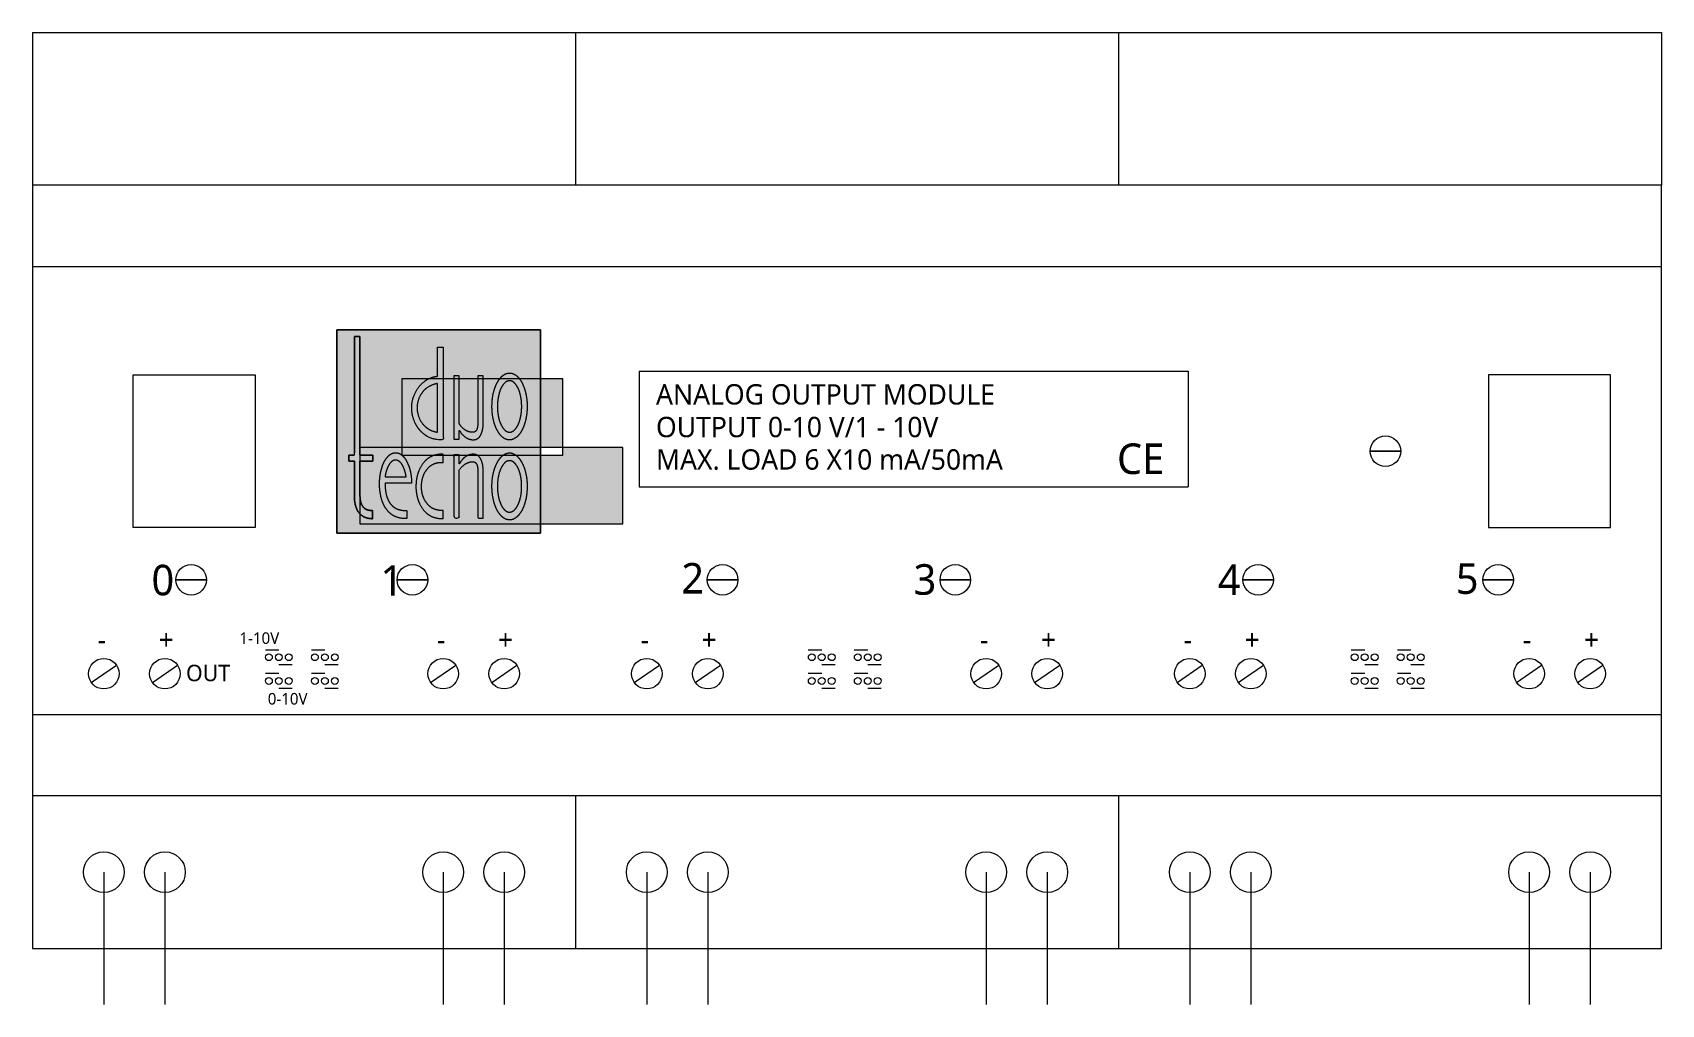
# Model space of a CAD drawing. Header units: millimetres. Extents: x 36 to 196, y -66 to 29.
import ezdxf

# ---------------------------------------------------------------- set-up
doc = ezdxf.new("R2010")
doc.units = ezdxf.units.MM
doc.header["$LTSCALE"] = 20
doc.layers.add('Ontwerplaag-1', color=7, linetype='Continuous')
doc.styles.add('@Malgun Gothic', font='malgun.ttf')

msp = doc.modelspace()

# ---------------------------------------------------------------- texts
at = {"layer": 'Ontwerplaag-1', "color": 7, "transparency": 33554687, "attachment_point": 7, "style": '@Malgun Gothic'}
for s, insert, char_height, line_spacing_factor in [('ANALOG OUTPUT MODULE', (97.24, -7.58), 2, 1.004011), ('OUTPUT 0-10 V/1 - 10V', (97.24, -10.79), 2, 1.004011), ('MAX. LOAD 6 X10 mA/50mA', (97.24, -13.99), 2, 1.004011), ('CE', (142.52, -14.42), 3, 0.669344), ('0', (47.68, -26.34), 3, 0.669344), ('1', (70.17, -26.34), 3, 0.669344), ('2', (99.73, -26.12), 3, 0.669344), ('3', (122.54, -26.28), 3, 0.669344), ('4', (152.43, -26.26), 3, 0.669344), ('5', (175.8, -26.2), 3, 0.669344), ('+', (48.38, -31.66), 2, 1.004011), ('1-10V', (56.32, -31.09), 1.138, 1.765287), ('+', (81.71, -31.66), 2, 1.004011), ('+', (101.71, -31.66), 2, 1.004011), ('+', (135.05, -31.66), 2, 1.004011), ('+', (155.05, -31.66), 2, 1.004011), ('+', (188.38, -31.66), 2, 1.004011), ('-', (42.38, -31.66), 2, 1.004011), ('-', (75.71, -31.66), 2, 1.004011), ('-', (95.71, -31.66), 2, 1.004011), ('-', (129.05, -31.66), 2, 1.004011), ('-', (149.05, -31.66), 2, 1.004011), ('-', (182.38, -31.66), 2, 1.004011), ('OUT', (51.07, -34.76), 1.61, 1.247264), ('0-10V', (59.1, -37.05), 1.138, 1.765287)]:
    msp.add_mtext(s, dxfattribs=dict(at, insert=insert, char_height=char_height, line_spacing_factor=line_spacing_factor))

# ---------------------------------------------------------------- hatches: boundary and pattern name
at = {"layer": 'Ontwerplaag-1', "linetype": 'Continuous', "lineweight": 5, "transparency": 33554687}
h = msp.add_hatch(color=256, dxfattribs=at)
h.set_gradient(color1=(255, 0, 0), color2=(255, 0, 0))
h.paths.add_polyline_path([(85.88, -19.26), (68.14, -19.26), (68.14, -11.76), (72.26, -11.76), (72.26, -12.53), (85.88, -12.53), (85.88, -19.26), (93.98, -19.26), (93.98, -11.76), (88.1, -11.76), (88.1, -5.03), (85.88, -5.03), (85.88, -0.2), (65.88, -0.2), (65.88, -20.2), (85.88, -20.2)])
h.paths.add_polyline_path([(85.88, -12.53), (85.88, -11.76), (72.26, -11.76), (72.26, -5.03), (85.88, -5.03), (85.88, -11.76), (88.1, -11.76), (88.1, -12.53)])
at = {"layer": 'Ontwerplaag-1', "linetype": 'Continuous', "lineweight": 0, "true_color": 0xcccccb, "transparency": 33554687}
for points in [[(68.16, -0.88), (68.16, -1.24), (68.16, -2.6), (68.16, -3.97), (68.16, -5.33), (68.16, -6.7), (68.16, -8.06), (68.16, -9.43), (68.16, -10.79), (68.16, -12.16), (68.16, -12.52), (68.2, -12.52), (68.35, -12.52), (68.49, -12.52), (68.64, -12.52), (68.79, -12.52), (68.93, -12.52), (69.08, -12.52), (69.23, -12.52), (69.37, -12.52), (69.41, -12.52), (69.41, -13.12), (69.37, -13.12), (69.23, -13.12), (69.08, -13.12), (68.93, -13.12), (68.79, -13.12), (68.64, -13.12), (68.49, -13.12), (68.35, -13.12), (68.2, -13.12), (68.16, -13.12), (68.16, -13.22), (68.16, -13.62), (68.16, -14.01), (68.16, -14.41), (68.16, -14.8), (68.16, -15.2), (68.16, -15.59), (68.16, -15.99), (68.16, -16.38), (68.16, -16.49), (68.16, -16.52), (68.16, -16.65), (68.17, -16.78), (68.19, -16.91), (68.21, -17.03), (68.25, -17.16), (68.29, -17.28), (68.34, -17.4), (68.4, -17.51), (68.42, -17.54), (68.43, -17.56), (68.48, -17.62), (68.53, -17.68), (68.59, -17.73), (68.65, -17.78), (68.71, -17.82), (68.78, -17.86), (68.85, -17.89), (68.93, -17.91), (68.95, -17.92), (68.96, -17.92), (69.01, -17.93), (69.07, -17.94), (69.12, -17.95), (69.17, -17.95), (69.22, -17.96), (69.28, -17.96), (69.33, -17.96), (69.39, -17.95), (69.4, -17.95), (69.4, -17.98), (69.4, -18.07), (69.4, -18.17), (69.4, -18.26), (69.4, -18.36), (69.4, -18.45), (69.4, -18.55), (69.4, -18.64), (69.4, -18.74), (69.4, -18.77), (69.36, -18.77), (69.22, -18.76), (69.08, -18.74), (68.94, -18.72), (68.81, -18.68), (68.68, -18.63), (68.55, -18.58), (68.43, -18.51), (68.31, -18.43), (68.28, -18.41), (68.26, -18.39), (68.16, -18.29), (68.08, -18.19), (68, -18.08), (67.93, -17.97), (67.87, -17.86), (67.82, -17.74), (67.77, -17.62), (67.73, -17.5), (67.72, -17.46), (67.71, -17.43), (67.69, -17.29), (67.66, -17.16), (67.65, -17.02), (67.63, -16.88), (67.62, -16.74), (67.62, -16.61), (67.61, -16.47), (67.62, -16.33), (67.62, -16.29), (67.62, -16.2), (67.62, -15.82), (67.62, -15.45), (67.62, -15.08), (67.62, -14.71), (67.62, -14.33), (67.62, -13.96), (67.62, -13.59), (67.62, -13.22), (67.62, -13.12), (67.08, -13.12), (67.08, -12.52), (67.09, -12.52), (67.16, -12.52), (67.22, -12.52), (67.28, -12.52), (67.35, -12.52), (67.41, -12.52), (67.47, -12.52), (67.54, -12.52), (67.6, -12.52), (67.62, -12.52), (67.62, -12.21), (67.62, -11.04), (67.62, -9.88), (67.62, -8.71), (67.62, -7.54), (67.62, -6.38), (67.62, -5.21), (67.62, -4.04), (67.62, -2.88), (67.62, -2.57), (67.62, -2.51), (67.62, -2.34), (67.62, -2.18), (67.62, -2.03), (67.62, -1.9), (67.62, -1.77), (67.62, -1.65), (67.62, -1.55), (67.62, -1.45), (67.62, -1.36), (67.62, -1.28), (67.62, -1.21), (67.62, -1.14), (67.61, -1.09), (67.61, -1.04), (67.61, -0.99), (67.61, -0.96), (67.61, -0.93), (67.61, -0.9), (67.61, -0.88), (67.61, -0.87), (67.61, -0.86), (67.61, -0.85), (67.61, -0.85), (67.61, -0.85), (67.61, -0.86), (67.61, -0.86), (67.61, -0.86), (67.61, -0.87), (67.62, -0.87), (67.62, -0.87), (67.62, -0.87), (67.62, -0.87), (67.63, -0.87), (67.63, -0.87), (67.63, -0.87), (67.63, -0.87), (67.63, -0.87), (67.63, -0.87), (67.62, -0.87), (67.62, -0.87), (67.62, -0.87), (67.62, -0.87), (67.63, -0.87), (67.64, -0.87), (67.66, -0.87), (67.68, -0.87), (67.71, -0.87), (67.74, -0.87), (67.77, -0.87), (67.8, -0.87), (67.83, -0.87), (67.86, -0.87), (67.89, -0.87), (67.92, -0.87), (67.94, -0.87), (67.97, -0.87), (68, -0.87), (68.02, -0.87), (68.04, -0.87), (68.06, -0.87), (68.08, -0.87), (68.1, -0.87), (68.11, -0.87), (68.12, -0.87), (68.13, -0.87), (68.14, -0.87), (68.14, -0.87), (68.15, -0.87), (68.15, -0.87), (68.15, -0.87), (68.15, -0.87), (68.15, -0.87), (68.15, -0.87), (68.15, -0.87), (68.15, -0.87), (68.15, -0.87), (68.15, -0.87), (68.15, -0.87), (68.15, -0.87)], [(75.79, -1.9), (75.79, -1.98), (75.79, -2.32), (75.79, -2.66), (75.79, -3), (75.79, -3.34), (75.79, -3.68), (75.79, -4.02), (75.79, -4.36), (75.79, -4.7), (75.79, -4.77), (75.75, -4.77), (75.59, -4.8), (75.43, -4.83), (75.28, -4.88), (75.13, -4.93), (74.98, -4.99), (74.84, -5.06), (74.7, -5.14), (74.56, -5.23), (74.53, -5.25), (74.49, -5.28), (74.42, -5.33), (74.35, -5.39), (74.28, -5.46), (74.21, -5.52), (74.14, -5.59), (74.07, -5.67), (74, -5.75), (73.93, -5.83), (73.86, -5.92), (73.79, -6.02), (73.72, -6.12), (73.66, -6.24), (73.6, -6.36), (73.54, -6.49), (73.48, -6.63), (73.43, -6.77), (73.41, -6.82), (73.39, -6.89), (73.33, -7.13), (73.29, -7.36), (73.26, -7.58), (73.24, -7.78), (73.23, -7.98), (73.24, -8.17), (73.26, -8.36), (73.3, -8.53), (73.34, -8.69), (73.39, -8.85), (73.44, -9), (73.5, -9.15), (73.55, -9.28), (73.61, -9.42), (73.67, -9.54), (73.74, -9.66), (73.78, -9.72), (73.81, -9.77), (73.86, -9.84), (73.92, -9.91), (73.98, -9.99), (74.04, -10.07), (74.11, -10.14), (74.18, -10.22), (74.26, -10.3), (74.34, -10.38), (74.43, -10.46), (74.53, -10.53), (74.64, -10.61), (74.75, -10.67), (74.88, -10.74), (75.02, -10.8), (75.17, -10.86), (75.32, -10.91), (75.37, -10.93), (75.39, -10.93), (75.51, -10.96), (75.62, -10.98), (75.73, -10.99), (75.84, -11), (75.96, -11.01), (76.07, -11.01), (76.19, -11.01), (76.3, -11), (76.33, -11), (76.33, -10.77), (76.33, -9.69), (76.33, -8.61), (76.33, -7.53), (76.33, -6.46), (76.33, -5.38), (76.33, -4.3), (76.33, -3.22), (76.33, -2.14), (76.33, -1.91), (76.31, -1.91), (76.25, -1.91), (76.19, -1.91), (76.12, -1.91), (76.06, -1.9), (75.99, -1.9), (75.93, -1.9), (75.86, -1.9), (75.8, -1.9)], [(77.38, -4.74), (77.91, -4.74), (77.92, -4.84), (77.92, -5.4), (77.92, -5.96), (77.92, -6.51), (77.92, -7.07), (77.92, -7.63), (77.92, -8.18), (77.92, -8.74), (77.91, -9.29), (77.91, -9.4), (77.91, -9.41), (77.92, -9.42), (77.92, -9.43), (77.92, -9.44), (77.92, -9.45), (77.93, -9.46), (77.93, -9.47), (77.94, -9.48), (77.94, -9.49), (77.95, -9.5), (77.96, -9.51), (77.96, -9.53), (77.97, -9.54), (77.98, -9.55), (77.99, -9.57), (78, -9.58), (78.02, -9.6), (78.02, -9.6), (78.04, -9.63), (78.07, -9.67), (78.1, -9.71), (78.14, -9.75), (78.19, -9.8), (78.23, -9.84), (78.28, -9.89), (78.33, -9.93), (78.38, -9.98), (78.44, -10.03), (78.51, -10.08), (78.58, -10.12), (78.66, -10.15), (78.75, -10.19), (78.84, -10.22), (78.94, -10.24), (79.05, -10.27), (79.08, -10.27), (79.09, -10.27), (79.1, -10.27), (79.12, -10.27), (79.14, -10.28), (79.16, -10.28), (79.18, -10.28), (79.2, -10.28), (79.22, -10.28), (79.24, -10.29), (79.26, -10.29), (79.29, -10.29), (79.31, -10.28), (79.34, -10.28), (79.36, -10.27), (79.39, -10.26), (79.42, -10.25), (79.45, -10.23), (79.46, -10.23), (79.46, -10.22), (79.5, -10.19), (79.54, -10.15), (79.57, -10.11), (79.6, -10.07), (79.63, -10.03), (79.65, -9.98), (79.66, -9.93), (79.68, -9.88), (79.68, -9.87), (79.69, -9.85), (79.69, -9.82), (79.7, -9.78), (79.71, -9.73), (79.71, -9.69), (79.72, -9.64), (79.72, -9.6), (79.73, -9.54), (79.73, -9.49), (79.73, -9.44), (79.74, -9.38), (79.74, -9.32), (79.74, -9.25), (79.74, -9.18), (79.74, -9.11), (79.74, -9.03), (79.74, -8.95), (79.74, -8.93), (79.74, -8.84), (79.74, -8.34), (79.74, -7.84), (79.74, -7.34), (79.74, -6.83), (79.74, -6.33), (79.74, -5.83), (79.74, -5.33), (79.74, -4.83), (79.74, -4.74), (79.75, -4.74), (79.82, -4.74), (79.88, -4.74), (79.94, -4.74), (80.01, -4.74), (80.07, -4.74), (80.13, -4.74), (80.2, -4.74), (80.26, -4.74), (80.27, -4.74), (80.27, -4.84), (80.27, -5.36), (80.27, -5.88), (80.27, -6.4), (80.27, -6.92), (80.27, -7.44), (80.27, -7.96), (80.27, -8.48), (80.27, -9), (80.27, -9.1), (80.28, -9.13), (80.28, -9.28), (80.27, -9.43), (80.26, -9.58), (80.25, -9.73), (80.22, -9.87), (80.2, -10.02), (80.16, -10.16), (80.12, -10.31), (80.11, -10.34), (80.11, -10.35), (80.09, -10.38), (80.08, -10.41), (80.07, -10.44), (80.05, -10.48), (80.04, -10.51), (80.02, -10.55), (80, -10.58), (79.98, -10.62), (79.96, -10.66), (79.93, -10.7), (79.9, -10.74), (79.86, -10.78), (79.82, -10.81), (79.77, -10.85), (79.72, -10.89), (79.67, -10.92), (79.65, -10.93), (79.63, -10.94), (79.6, -10.95), (79.57, -10.96), (79.53, -10.97), (79.49, -10.98), (79.45, -10.99), (79.41, -11), (79.37, -11.01), (79.32, -11.01), (79.27, -11.01), (79.22, -11.01), (79.17, -11.01), (79.11, -11), (79.05, -10.99), (78.99, -10.98), (78.92, -10.96), (78.86, -10.94), (78.84, -10.93), (78.81, -10.92), (78.76, -10.9), (78.71, -10.88), (78.66, -10.85), (78.61, -10.82), (78.55, -10.78), (78.5, -10.75), (78.44, -10.71), (78.38, -10.66), (78.32, -10.62), (78.27, -10.56), (78.21, -10.5), (78.15, -10.43), (78.1, -10.36), (78.04, -10.28), (77.99, -10.19), (77.93, -10.1), (77.92, -10.08), (77.92, -10.1), (77.92, -10.2), (77.92, -10.31), (77.91, -10.41), (77.91, -10.52), (77.91, -10.62), (77.91, -10.73), (77.91, -10.83), (77.91, -10.94), (77.91, -10.96), (77.9, -10.96), (77.84, -10.96), (77.78, -10.96), (77.71, -10.96), (77.65, -10.96), (77.58, -10.96), (77.52, -10.96), (77.45, -10.96), (77.39, -10.96), (77.38, -10.96), (77.38, -10.82), (77.38, -10.23), (77.38, -9.69), (77.38, -9.18), (77.38, -8.7), (77.38, -8.26), (77.38, -7.85), (77.38, -7.48), (77.38, -7.14), (77.38, -6.84), (77.38, -6.57), (77.38, -6.32), (77.38, -6.12), (77.38, -5.94), (77.38, -5.79), (77.38, -5.68), (77.38, -5.59), (77.38, -5.52), (77.38, -5.45), (77.38, -5.38), (77.38, -5.3), (77.38, -5.22), (77.38, -5.14), (77.38, -5.06), (77.38, -4.98), (77.38, -4.9), (77.38, -4.83), (77.38, -4.78), (77.38, -4.74), (77.38, -4.71), (77.38, -4.69), (77.38, -4.69), (77.38, -4.69), (77.38, -4.71), (77.38, -4.72), (77.38, -4.73), (77.38, -4.74), (77.38, -4.74), (77.38, -4.74), (77.38, -4.74), (77.38, -4.74), (77.38, -4.74), (77.38, -4.74), (77.38, -4.74), (77.38, -4.74), (77.38, -4.74), (77.38, -4.74), (77.38, -4.74), (77.38, -4.74), (77.38, -4.74), (77.38, -4.74), (77.38, -4.74), (77.38, -4.74), (77.38, -4.74), (77.38, -4.74), (77.38, -4.74)], [(84.47, -6.57), (84.46, -6.54), (84.43, -6.38), (84.39, -6.22), (84.34, -6.07), (84.29, -5.91), (84.23, -5.76), (84.17, -5.61), (84.1, -5.46), (84.02, -5.32), (84.01, -5.29), (83.99, -5.27), (83.97, -5.24), (83.95, -5.2), (83.92, -5.16), (83.9, -5.12), (83.87, -5.08), (83.84, -5.04), (83.8, -4.99), (83.77, -4.95), (83.73, -4.9), (83.69, -4.85), (83.64, -4.81), (83.59, -4.76), (83.53, -4.71), (83.47, -4.67), (83.4, -4.62), (83.33, -4.58), (83.3, -4.57), (83.29, -4.56), (83.22, -4.53), (83.15, -4.5), (83.08, -4.48), (83.01, -4.47), (82.93, -4.46), (82.86, -4.45), (82.78, -4.46), (82.7, -4.46), (82.69, -4.47), (82.67, -4.47), (82.59, -4.49), (82.5, -4.52), (82.42, -4.56), (82.34, -4.6), (82.26, -4.65), (82.19, -4.7), (82.12, -4.76), (82.06, -4.82), (82.05, -4.83), (82.03, -4.85), (81.95, -4.94), (81.88, -5.03), (81.81, -5.13), (81.74, -5.23), (81.68, -5.33), (81.62, -5.43), (81.57, -5.54), (81.52, -5.65), (81.51, -5.67), (81.49, -5.72), (81.45, -5.82), (81.41, -5.92), (81.38, -6.03), (81.35, -6.15), (81.31, -6.27), (81.28, -6.4), (81.25, -6.53), (81.21, -6.67), (81.19, -6.82), (81.16, -6.98), (81.14, -7.14), (81.13, -7.32), (81.12, -7.5), (81.12, -7.7), (81.12, -7.9), (81.13, -8.11), (81.14, -8.17), (81.14, -8.21), (81.16, -8.4), (81.18, -8.58), (81.21, -8.77), (81.25, -8.95), (81.29, -9.14), (81.34, -9.32), (81.39, -9.5), (81.46, -9.68), (81.47, -9.72), (81.48, -9.74), (81.53, -9.85), (81.58, -9.97), (81.64, -10.08), (81.7, -10.19), (81.77, -10.29), (81.84, -10.4), (81.91, -10.5), (82, -10.6), (82.01, -10.61), (82.02, -10.63), (82.09, -10.7), (82.16, -10.76), (82.24, -10.81), (82.31, -10.86), (82.4, -10.91), (82.48, -10.95), (82.57, -10.98), (82.66, -11.01), (82.68, -11.01), (82.7, -11.02), (82.73, -11.02), (82.76, -11.03), (82.79, -11.03), (82.83, -11.03), (82.87, -11.03), (82.91, -11.03), (82.95, -11.03), (82.99, -11.02), (83.03, -11.02), (83.08, -11.01), (83.12, -10.99), (83.17, -10.98), (83.22, -10.96), (83.27, -10.93), (83.33, -10.9), (83.38, -10.87), (83.39, -10.86), (83.41, -10.85), (83.5, -10.79), (83.58, -10.72), (83.66, -10.65), (83.73, -10.57), (83.8, -10.49), (83.87, -10.41), (83.93, -10.32), (83.98, -10.23), (83.99, -10.21), (84.01, -10.19), (84.08, -10.05), (84.15, -9.91), (84.21, -9.77), (84.27, -9.62), (84.32, -9.47), (84.37, -9.33), (84.41, -9.18), (84.45, -9.02), (84.45, -8.99), (84.46, -8.94), (84.51, -8.65), (84.55, -8.36), (84.57, -8.07), (84.58, -7.79), (84.57, -7.5), (84.56, -7.21), (84.53, -6.92), (84.48, -6.63)], [(71.49, -17.63), (71.47, -17.62), (71.43, -17.59), (71.39, -17.55), (71.36, -17.52), (71.32, -17.48), (71.28, -17.44), (71.24, -17.39), (71.19, -17.35), (71.15, -17.3), (71.11, -17.25), (71.07, -17.19), (71.03, -17.12), (70.99, -17.05), (70.95, -16.98), (70.91, -16.9), (70.88, -16.82), (70.84, -16.73), (70.83, -16.7), (70.82, -16.67), (70.77, -16.51), (70.73, -16.34), (70.7, -16.17), (70.67, -16), (70.65, -15.83), (70.63, -15.66), (70.62, -15.49), (70.62, -15.31), (70.62, -15.28), (70.68, -15.28), (70.99, -15.28), (71.3, -15.28), (71.62, -15.28), (71.93, -15.28), (72.24, -15.28), (72.55, -15.28), (72.86, -15.28), (73.17, -15.28), (73.23, -15.28), (73.23, -15.25), (73.23, -15.06), (73.22, -14.87), (73.2, -14.69), (73.17, -14.5), (73.14, -14.32), (73.11, -14.13), (73.06, -13.95), (73.01, -13.77), (73, -13.73), (72.99, -13.71), (72.98, -13.66), (72.96, -13.61), (72.94, -13.55), (72.91, -13.5), (72.89, -13.44), (72.87, -13.38), (72.84, -13.31), (72.81, -13.25), (72.78, -13.18), (72.75, -13.11), (72.7, -13.04), (72.65, -12.96), (72.6, -12.89), (72.54, -12.81), (72.48, -12.73), (72.41, -12.65), (72.39, -12.63), (72.37, -12.62), (72.35, -12.59), (72.33, -12.57), (72.3, -12.55), (72.27, -12.52), (72.24, -12.5), (72.21, -12.47), (72.17, -12.45), (72.14, -12.42), (72.1, -12.4), (72.05, -12.37), (72.01, -12.35), (71.96, -12.33), (71.9, -12.32), (71.84, -12.31), (71.78, -12.3), (71.71, -12.29), (71.7, -12.29), (71.68, -12.29), (71.65, -12.29), (71.62, -12.29), (71.59, -12.29), (71.56, -12.29), (71.52, -12.3), (71.48, -12.31), (71.45, -12.32), (71.41, -12.32), (71.37, -12.34), (71.33, -12.35), (71.29, -12.37), (71.24, -12.39), (71.2, -12.42), (71.15, -12.44), (71.11, -12.48), (71.06, -12.51), (71.05, -12.52), (71.03, -12.53), (70.96, -12.6), (70.89, -12.67), (70.83, -12.74), (70.77, -12.82), (70.71, -12.9), (70.66, -12.98), (70.61, -13.06), (70.56, -13.15), (70.55, -13.16), (70.54, -13.19), (70.47, -13.33), (70.42, -13.47), (70.36, -13.61), (70.31, -13.76), (70.27, -13.91), (70.23, -14.05), (70.19, -14.2), (70.17, -14.35), (70.16, -14.38), (70.16, -14.41), (70.13, -14.59), (70.11, -14.76), (70.1, -14.93), (70.09, -15.1), (70.08, -15.28), (70.08, -15.45), (70.09, -15.62), (70.1, -15.8), (70.1, -15.83), (70.1, -15.88), (70.11, -15.95), (70.12, -16.04), (70.13, -16.12), (70.15, -16.21), (70.16, -16.31), (70.18, -16.41), (70.2, -16.51), (70.22, -16.62), (70.24, -16.73), (70.27, -16.85), (70.31, -16.97), (70.36, -17.09), (70.42, -17.22), (70.48, -17.36), (70.55, -17.5), (70.63, -17.64), (70.65, -17.68), (70.67, -17.7), (70.75, -17.82), (70.84, -17.94), (70.94, -18.05), (71.04, -18.15), (71.15, -18.25), (71.26, -18.34), (71.38, -18.43), (71.51, -18.51), (71.54, -18.52), (71.56, -18.53), (71.7, -18.59), (71.84, -18.64), (71.99, -18.68), (72.13, -18.71), (72.28, -18.73), (72.43, -18.75), (72.58, -18.76), (72.73, -18.75), (72.76, -18.75), (72.76, -18.73), (72.76, -18.64), (72.76, -18.54), (72.76, -18.45), (72.76, -18.35), (72.76, -18.26), (72.76, -18.16), (72.76, -18.07), (72.76, -17.97), (72.76, -17.95), (72.73, -17.96), (72.67, -17.96), (72.62, -17.96), (72.56, -17.96), (72.49, -17.95), (72.43, -17.95), (72.36, -17.95), (72.28, -17.94), (72.21, -17.93), (72.13, -17.92), (72.05, -17.9), (71.97, -17.88), (71.88, -17.85), (71.79, -17.81), (71.7, -17.76), (71.61, -17.71), (71.52, -17.65)], [(74.87, -12.83), (74.9, -12.81), (74.96, -12.78), (75.01, -12.75), (75.07, -12.71), (75.14, -12.68), (75.21, -12.65), (75.28, -12.61), (75.36, -12.58), (75.44, -12.55), (75.52, -12.52), (75.61, -12.49), (75.71, -12.47), (75.82, -12.46), (75.93, -12.45), (76.04, -12.44), (76.17, -12.44), (76.3, -12.44), (76.33, -12.44), (76.33, -12.46), (76.33, -12.56), (76.33, -12.65), (76.33, -12.75), (76.33, -12.84), (76.33, -12.94), (76.33, -13.03), (76.33, -13.13), (76.33, -13.22), (76.33, -13.24), (76.31, -13.24), (76.18, -13.23), (76.06, -13.24), (75.94, -13.25), (75.82, -13.27), (75.7, -13.29), (75.59, -13.33), (75.47, -13.37), (75.36, -13.41), (75.34, -13.42), (75.31, -13.44), (75.26, -13.46), (75.22, -13.49), (75.17, -13.53), (75.12, -13.56), (75.06, -13.6), (75.01, -13.64), (74.96, -13.69), (74.9, -13.73), (74.85, -13.79), (74.79, -13.84), (74.74, -13.91), (74.68, -13.98), (74.63, -14.06), (74.58, -14.14), (74.53, -14.23), (74.48, -14.32), (74.47, -14.35), (74.45, -14.39), (74.42, -14.47), (74.39, -14.55), (74.36, -14.63), (74.33, -14.73), (74.31, -14.82), (74.28, -14.92), (74.25, -15.03), (74.23, -15.14), (74.21, -15.25), (74.2, -15.38), (74.19, -15.51), (74.19, -15.64), (74.2, -15.79), (74.22, -15.94), (74.24, -16.1), (74.27, -16.26), (74.28, -16.31), (74.29, -16.34), (74.3, -16.39), (74.32, -16.44), (74.34, -16.5), (74.36, -16.56), (74.38, -16.63), (74.4, -16.69), (74.43, -16.76), (74.46, -16.83), (74.49, -16.9), (74.53, -16.98), (74.57, -17.05), (74.62, -17.13), (74.68, -17.21), (74.74, -17.29), (74.82, -17.37), (74.89, -17.45), (74.92, -17.47), (74.93, -17.49), (75.02, -17.56), (75.11, -17.63), (75.21, -17.7), (75.31, -17.75), (75.42, -17.8), (75.52, -17.85), (75.64, -17.88), (75.75, -17.92), (75.77, -17.92), (75.79, -17.92), (75.85, -17.93), (75.92, -17.94), (75.98, -17.95), (76.05, -17.95), (76.12, -17.96), (76.18, -17.96), (76.25, -17.96), (76.32, -17.95), (76.33, -17.95), (76.33, -18.75), (76.3, -18.75), (76.25, -18.75), (76.19, -18.75), (76.13, -18.75), (76.06, -18.75), (76, -18.75), (75.93, -18.74), (75.86, -18.74), (75.78, -18.73), (75.7, -18.72), (75.62, -18.7), (75.54, -18.68), (75.45, -18.65), (75.36, -18.62), (75.27, -18.58), (75.17, -18.53), (75.07, -18.48), (75.05, -18.47), (75.01, -18.45), (74.87, -18.36), (74.75, -18.26), (74.64, -18.17), (74.53, -18.08), (74.44, -17.98), (74.36, -17.89), (74.29, -17.8), (74.23, -17.7), (74.18, -17.61), (74.13, -17.52), (74.08, -17.43), (74.04, -17.34), (74, -17.26), (73.97, -17.19), (73.94, -17.11), (73.91, -17.04), (73.89, -17), (73.87, -16.94), (73.84, -16.84), (73.81, -16.74), (73.79, -16.62), (73.76, -16.51), (73.74, -16.38), (73.71, -16.25), (73.69, -16.11), (73.67, -15.97), (73.65, -15.82), (73.65, -15.66), (73.65, -15.5), (73.66, -15.32), (73.68, -15.14), (73.71, -14.94), (73.74, -14.74), (73.79, -14.53), (73.8, -14.48), (73.82, -14.43), (73.85, -14.34), (73.88, -14.24), (73.91, -14.15), (73.95, -14.06), (73.98, -13.97), (74.02, -13.89), (74.06, -13.8), (74.1, -13.72), (74.15, -13.64), (74.19, -13.57), (74.23, -13.5), (74.27, -13.44), (74.31, -13.38), (74.35, -13.33), (74.39, -13.28), (74.43, -13.23), (74.47, -13.19), (74.51, -13.16), (74.54, -13.12), (74.57, -13.09), (74.59, -13.07), (74.62, -13.04), (74.64, -13.02), (74.66, -13.01), (74.67, -12.99), (74.69, -12.98), (74.71, -12.96), (74.73, -12.95), (74.75, -12.93), (74.77, -12.91), (74.79, -12.9), (74.81, -12.88), (74.83, -12.87), (74.85, -12.85), (74.86, -12.84), (74.87, -12.83), (74.88, -12.83), (74.89, -12.83), (74.89, -12.82), (74.89, -12.83), (74.88, -12.83), (74.88, -12.83), (74.88, -12.83), (74.88, -12.83), (74.87, -12.83), (74.87, -12.83), (74.87, -12.83), (74.88, -12.83), (74.88, -12.83), (74.88, -12.83), (74.88, -12.83), (74.88, -12.83), (74.88, -12.83), (74.88, -12.83), (74.88, -12.83)], [(78.64, -12.61), (78.66, -12.6), (78.69, -12.58), (78.73, -12.57), (78.76, -12.55), (78.8, -12.53), (78.84, -12.52), (78.88, -12.5), (78.93, -12.49), (78.98, -12.47), (79.03, -12.46), (79.08, -12.45), (79.14, -12.44), (79.2, -12.44), (79.26, -12.44), (79.33, -12.44), (79.4, -12.45), (79.47, -12.46), (79.49, -12.46), (79.51, -12.47), (79.54, -12.48), (79.57, -12.49), (79.6, -12.5), (79.63, -12.52), (79.67, -12.54), (79.7, -12.56), (79.74, -12.58), (79.78, -12.61), (79.81, -12.63), (79.85, -12.67), (79.88, -12.7), (79.91, -12.74), (79.95, -12.79), (79.98, -12.84), (80.01, -12.89), (80.04, -12.95), (80.05, -12.96), (80.06, -12.99), (80.08, -13.03), (80.1, -13.08), (80.11, -13.13), (80.13, -13.19), (80.15, -13.25), (80.17, -13.31), (80.19, -13.37), (80.2, -13.44), (80.22, -13.51), (80.23, -13.58), (80.24, -13.66), (80.25, -13.75), (80.26, -13.84), (80.27, -13.93), (80.27, -14.03), (80.27, -14.13), (80.27, -14.16), (80.27, -14.26), (80.27, -14.81), (80.27, -15.35), (80.27, -15.89), (80.27, -16.44), (80.27, -16.98), (80.27, -17.52), (80.27, -18.07), (80.27, -18.61), (80.27, -18.71), (80.26, -18.71), (80.2, -18.71), (80.13, -18.71), (80.07, -18.71), (80.01, -18.71), (79.94, -18.72), (79.88, -18.72), (79.82, -18.72), (79.75, -18.72), (79.74, -18.72), (79.74, -18.61), (79.74, -18.05), (79.74, -17.49), (79.74, -16.93), (79.74, -16.36), (79.74, -15.8), (79.74, -15.24), (79.74, -14.68), (79.74, -14.12), (79.74, -14.01), (79.74, -14), (79.73, -13.92), (79.73, -13.85), (79.72, -13.77), (79.71, -13.7), (79.69, -13.63), (79.67, -13.56), (79.65, -13.49), (79.62, -13.42), (79.61, -13.4), (79.61, -13.4), (79.6, -13.38), (79.59, -13.37), (79.58, -13.35), (79.57, -13.34), (79.56, -13.32), (79.55, -13.3), (79.54, -13.29), (79.52, -13.27), (79.5, -13.25), (79.49, -13.24), (79.46, -13.22), (79.44, -13.21), (79.41, -13.2), (79.39, -13.19), (79.36, -13.18), (79.32, -13.18), (79.31, -13.17), (79.3, -13.17), (79.23, -13.17), (79.16, -13.18), (79.08, -13.18), (79.01, -13.19), (78.94, -13.21), (78.88, -13.22), (78.81, -13.25), (78.74, -13.27), (78.73, -13.28), (78.71, -13.28), (78.6, -13.34), (78.5, -13.4), (78.4, -13.47), (78.31, -13.54), (78.23, -13.61), (78.14, -13.7), (78.07, -13.78), (78, -13.88), (77.98, -13.9), (77.98, -13.9), (77.97, -13.92), (77.96, -13.93), (77.95, -13.95), (77.94, -13.97), (77.93, -13.99), (77.92, -14.01), (77.92, -14.03), (77.91, -14.05), (77.91, -14.05), (77.91, -18.71), (77.38, -18.71), (77.38, -12.5), (77.39, -12.5), (77.45, -12.5), (77.52, -12.5), (77.58, -12.5), (77.65, -12.5), (77.71, -12.5), (77.78, -12.5), (77.84, -12.5), (77.9, -12.5), (77.91, -12.5), (77.91, -12.52), (77.91, -12.62), (77.91, -12.73), (77.91, -12.83), (77.91, -12.94), (77.91, -13.04), (77.92, -13.15), (77.92, -13.25), (77.92, -13.36), (77.92, -13.38), (77.93, -13.35), (77.96, -13.31), (77.99, -13.26), (78.01, -13.22), (78.05, -13.17), (78.08, -13.13), (78.11, -13.08), (78.14, -13.04), (78.18, -12.99), (78.21, -12.95), (78.25, -12.91), (78.28, -12.88), (78.31, -12.84), (78.35, -12.81), (78.38, -12.79), (78.41, -12.76), (78.44, -12.74), (78.47, -12.72), (78.49, -12.7), (78.52, -12.68), (78.54, -12.67), (78.56, -12.66), (78.58, -12.65), (78.59, -12.64), (78.61, -12.63), (78.62, -12.62), (78.63, -12.61), (78.64, -12.61), (78.64, -12.61), (78.65, -12.6), (78.65, -12.6), (78.65, -12.6), (78.65, -12.6), (78.65, -12.6), (78.65, -12.6), (78.65, -12.6), (78.64, -12.61), (78.64, -12.61), (78.64, -12.61), (78.64, -12.61), (78.64, -12.61), (78.64, -12.61), (78.64, -12.61), (78.64, -12.61), (78.64, -12.61), (78.64, -12.61), (78.64, -12.61), (78.64, -12.61)], [(84.53, -14.77), (84.52, -14.73), (84.49, -14.54), (84.45, -14.34), (84.41, -14.15), (84.35, -13.96), (84.29, -13.78), (84.22, -13.59), (84.14, -13.41), (84.05, -13.23), (84.03, -13.2), (84.02, -13.18), (84, -13.14), (83.98, -13.11), (83.96, -13.07), (83.93, -13.03), (83.9, -12.99), (83.87, -12.94), (83.84, -12.9), (83.81, -12.85), (83.78, -12.81), (83.74, -12.76), (83.69, -12.71), (83.64, -12.66), (83.59, -12.62), (83.53, -12.57), (83.46, -12.52), (83.39, -12.47), (83.37, -12.46), (83.36, -12.45), (83.33, -12.44), (83.3, -12.42), (83.27, -12.41), (83.24, -12.39), (83.2, -12.38), (83.17, -12.36), (83.13, -12.35), (83.09, -12.33), (83.04, -12.32), (83, -12.31), (82.95, -12.31), (82.9, -12.3), (82.84, -12.3), (82.79, -12.31), (82.73, -12.32), (82.66, -12.33), (82.65, -12.33), (82.63, -12.33), (82.59, -12.35), (82.56, -12.36), (82.52, -12.37), (82.48, -12.39), (82.44, -12.41), (82.4, -12.42), (82.36, -12.45), (82.32, -12.47), (82.27, -12.5), (82.23, -12.53), (82.18, -12.56), (82.14, -12.6), (82.09, -12.64), (82.04, -12.69), (82, -12.74), (81.95, -12.79), (81.94, -12.81), (81.92, -12.83), (81.84, -12.93), (81.77, -13.04), (81.7, -13.15), (81.63, -13.26), (81.58, -13.38), (81.52, -13.5), (81.47, -13.62), (81.42, -13.74), (81.42, -13.76), (81.4, -13.81), (81.37, -13.9), (81.34, -14), (81.32, -14.1), (81.29, -14.21), (81.26, -14.32), (81.24, -14.43), (81.21, -14.56), (81.19, -14.68), (81.17, -14.82), (81.15, -14.96), (81.14, -15.11), (81.13, -15.27), (81.12, -15.43), (81.12, -15.61), (81.13, -15.79), (81.13, -15.99), (81.14, -16.04), (81.14, -16.08), (81.16, -16.28), (81.19, -16.48), (81.22, -16.69), (81.26, -16.88), (81.31, -17.08), (81.37, -17.28), (81.44, -17.47), (81.51, -17.66), (81.52, -17.7), (81.53, -17.72), (81.59, -17.84), (81.65, -17.96), (81.71, -18.07), (81.78, -18.18), (81.86, -18.28), (81.94, -18.38), (82.03, -18.48), (82.12, -18.58), (82.14, -18.59), (82.15, -18.6), (82.18, -18.62), (82.2, -18.64), (82.23, -18.67), (82.26, -18.69), (82.3, -18.71), (82.33, -18.73), (82.37, -18.76), (82.41, -18.78), (82.45, -18.8), (82.49, -18.82), (82.54, -18.84), (82.59, -18.85), (82.65, -18.86), (82.71, -18.87), (82.77, -18.88), (82.84, -18.89), (82.86, -18.89), (82.88, -18.89), (82.91, -18.88), (82.94, -18.88), (82.98, -18.88), (83.01, -18.87), (83.05, -18.86), (83.09, -18.85), (83.13, -18.84), (83.18, -18.83), (83.22, -18.81), (83.27, -18.79), (83.31, -18.77), (83.36, -18.74), (83.41, -18.71), (83.46, -18.68), (83.51, -18.64), (83.56, -18.6), (83.57, -18.59), (83.59, -18.57), (83.66, -18.5), (83.73, -18.43), (83.8, -18.35), (83.86, -18.27), (83.92, -18.18), (83.98, -18.09), (84.03, -18.01), (84.08, -17.91), (84.09, -17.9), (84.1, -17.87), (84.17, -17.73), (84.23, -17.59), (84.28, -17.44), (84.33, -17.3), (84.38, -17.15), (84.42, -17.01), (84.45, -16.86), (84.48, -16.71), (84.49, -16.68), (84.49, -16.63), (84.53, -16.41), (84.55, -16.18), (84.57, -15.95), (84.58, -15.73), (84.58, -15.5), (84.57, -15.27), (84.56, -15.04), (84.53, -14.81)]]:
    msp.add_hatch(color=254, dxfattribs=at).paths.add_polyline_path(points)
at = {"layer": 'Ontwerplaag-1', "linetype": 'Continuous', "lineweight": 5, "transparency": 33554687}
h = msp.add_hatch(color=256, dxfattribs=at)
h.set_gradient(color1=(0, 0, 255), color2=(5, 5, 255))
h.paths.add_polyline_path([(170.39, -12.14), (167.39, -12.14)])
h = msp.add_hatch(color=256, dxfattribs=at)
h.set_gradient(color1=(255, 0, 0), color2=(255, 0, 0))
h.paths.add_polyline_path([(50.08, -24.77), (53.08, -24.77)])
h = msp.add_hatch(color=256, dxfattribs=at)
h.set_gradient(color1=(255, 0, 0), color2=(255, 0, 0))
h.paths.add_polyline_path([(74.81, -24.77), (71.81, -24.77)])
h = msp.add_hatch(color=256, dxfattribs=at)
h.set_gradient(color1=(255, 0, 0), color2=(255, 0, 0))
h.paths.add_polyline_path([(105.28, -24.77), (102.28, -24.77)])
h = msp.add_hatch(color=256, dxfattribs=at)
h.set_gradient(color1=(255, 0, 0), color2=(255, 0, 0))
h.paths.add_polyline_path([(128.14, -24.77), (125.14, -24.77)])
h = msp.add_hatch(color=256, dxfattribs=at)
h.set_gradient(color1=(255, 0, 0), color2=(255, 0, 0))
h.paths.add_polyline_path([(157.89, -24.77), (154.89, -24.77)])
h = msp.add_hatch(color=256, dxfattribs=at)
h.set_gradient(color1=(255, 0, 0), color2=(255, 0, 0))
h.paths.add_polyline_path([(178.47, -24.77), (181.47, -24.77)])

# ---------------------------------------------------------------- linework, layer by layer
at = {"layer": 'Ontwerplaag-1', "color": 7, "linetype": 'Continuous', "lineweight": 5, "transparency": 33554687}
for p, q in [((36, 29), (196, 29)), ((36, 29), (36, -61)), ((89.33, 29), (89.33, 14)), ((142.67, 29), (142.67, 14)), ((196, 29), (196, 14)), ((196, 14), (36, 14)), ((36, 14), (36, 6)), ((196, -61), (196, 14)), ((36, 6), (196, 6)), ((65.88, -20.2), (65.88, -0.2)), ((65.88, -0.2), (85.88, -0.2)), ((85.88, -0.2), (85.88, -20.2)), ((45.88, -12.14), (45.88, -4.64)), ((45.88, -4.64), (57.88, -4.64)), ((57.88, -4.64), (57.88, -19.64)), ((95.57, -4.28), (95.57, -15.64)), ((95.57, -4.28), (149.5, -4.28)), ((149.5, -4.28), (149.5, -15.64)), ((191, -4.64), (179, -4.64)), ((179, -4.64), (179, -19.64)), ((191, -12.14), (191, -4.64)), ((45.88, -19.64), (45.88, -12.14)), ((191, -19.64), (191, -12.14)), ((95.57, -15.64), (149.5, -15.64)), ((57.88, -19.64), (45.88, -19.64)), ((85.88, -20.2), (65.88, -20.2)), ((179, -19.64), (191, -19.64)), ((58.87, -31.64), (60.19, -31.64)), ((63.39, -31.64), (64.71, -31.64)), ((112.2, -31.64), (113.52, -31.64)), ((116.72, -31.64), (118.04, -31.64)), ((165.54, -31.64), (166.85, -31.64)), ((170.06, -31.64), (171.37, -31.64)), ((41.77, -34.85), (44.23, -33.15)), ((47.77, -34.85), (50.23, -33.15)), ((61.51, -33.12), (60.19, -33.12)), ((66.03, -33.12), (64.71, -33.12)), ((75.1, -34.85), (77.57, -33.15)), ((81.1, -34.85), (83.57, -33.15)), ((95.1, -34.85), (97.57, -33.15)), ((101.1, -34.85), (103.57, -33.15)), ((114.84, -33.12), (113.52, -33.12)), ((119.36, -33.12), (118.04, -33.12)), ((128.43, -34.85), (130.9, -33.15)), ((134.43, -34.85), (136.9, -33.15)), ((148.43, -34.85), (150.9, -33.15)), ((154.43, -34.85), (156.9, -33.15)), ((168.17, -33.12), (166.85, -33.12)), ((172.69, -33.12), (171.37, -33.12)), ((181.77, -34.85), (184.23, -33.15)), ((187.77, -34.85), (190.23, -33.15)), ((58.87, -33.96), (60.19, -33.96)), ((63.39, -33.96), (64.71, -33.96)), ((112.2, -33.96), (113.52, -33.96)), ((116.72, -33.96), (118.04, -33.96)), ((165.54, -33.96), (166.85, -33.96)), ((170.06, -33.96), (171.37, -33.96)), ((61.51, -35.45), (60.19, -35.45)), ((66.03, -35.45), (64.71, -35.45)), ((114.84, -35.45), (113.52, -35.45)), ((119.36, -35.45), (118.04, -35.45)), ((168.17, -35.45), (166.85, -35.45)), ((172.69, -35.45), (171.37, -35.45)), ((36, -38), (196, -38)), ((196, -46), (36, -46)), ((89.33, -46), (89.33, -61)), ((142.67, -46), (142.67, -61)), ((43, -53.5), (43, -66.5)), ((49, -53.5), (49, -66.5)), ((76.33, -53.5), (76.33, -66.5)), ((82.33, -53.5), (82.33, -66.5)), ((96.33, -53.5), (96.33, -66.5)), ((102.33, -53.5), (102.33, -66.5)), ((129.67, -53.5), (129.67, -66.5)), ((135.67, -53.5), (135.67, -66.5)), ((149.67, -53.5), (149.67, -66.5)), ((155.67, -53.5), (155.67, -66.5)), ((183, -53.5), (183, -66.5)), ((189, -53.5), (189, -66.5)), ((36, -61), (196, -61))]:
    msp.add_line(p, q, dxfattribs=at)
at = {"layer": 'Ontwerplaag-1', "color": 7, "linetype": 'Continuous', "lineweight": 5, "transparency": 33554687, "flags": 128}
for points in [[(65.88, -0.2), (65.88, -20.2), (65.88, -20.2), (85.88, -20.2), (85.88, -20.2), (85.88, -0.2), (85.88, -0.2), (65.88, -0.2)], [(65.88, -0.2), (65.88, -20.2), (85.88, -20.2), (85.88, -0.2)], [(65.88, -20.2), (65.88, -0.2), (85.88, -0.2), (85.88, -20.2)], [(72.26, -12.53), (88.1, -12.53), (88.1, -12.53), (88.1, -5.03), (88.1, -5.03), (72.26, -5.03), (72.26, -5.03), (72.26, -12.53)], [(68.14, -19.26), (93.98, -19.26), (93.98, -19.26), (93.98, -11.76), (93.98, -11.76), (68.14, -11.76), (68.14, -11.76), (68.14, -19.26)], [(170.39, -12.14), (167.39, -12.14), (167.39, -12.14), (170.39, -12.14)], [(50.08, -24.77), (53.08, -24.77), (53.08, -24.77), (50.08, -24.77)], [(74.81, -24.77), (71.81, -24.77), (71.81, -24.77), (74.81, -24.77)], [(105.28, -24.77), (102.28, -24.77), (102.28, -24.77), (105.28, -24.77)], [(128.14, -24.77), (125.14, -24.77), (125.14, -24.77), (128.14, -24.77)], [(157.89, -24.77), (154.89, -24.77), (154.89, -24.77), (157.89, -24.77)], [(178.47, -24.77), (181.47, -24.77), (181.47, -24.77), (178.47, -24.77)]]:
    msp.add_lwpolyline(points, close=True, dxfattribs=at)
at = {"layer": 'Ontwerplaag-1', "color": 7, "linetype": 'Continuous', "lineweight": 5, "transparency": 33554687}
for centre, radius in [((168.89, -12.14), 1.5), ((51.58, -24.77), 1.5), ((73.31, -24.77), 1.5), ((103.78, -24.77), 1.5), ((126.64, -24.77), 1.5), ((156.39, -24.77), 1.5), ((179.97, -24.77), 1.5), ((43, -34), 1.5), ((49, -34), 1.5), ((59.21, -32.38), 0.336), ((60.19, -32.38), 0.336), ((61.17, -32.38), 0.336), ((63.73, -32.38), 0.336), ((64.71, -32.38), 0.336), ((65.69, -32.38), 0.336), ((76.33, -34), 1.5), ((82.33, -34), 1.5), ((96.33, -34), 1.5), ((102.33, -34), 1.5), ((112.54, -32.38), 0.336), ((113.52, -32.38), 0.336), ((114.5, -32.38), 0.336), ((117.06, -32.38), 0.336), ((118.04, -32.38), 0.336), ((119.02, -32.38), 0.336), ((129.67, -34), 1.5), ((135.67, -34), 1.5), ((149.67, -34), 1.5), ((155.67, -34), 1.5), ((165.87, -32.38), 0.336), ((166.85, -32.38), 0.336), ((167.84, -32.38), 0.336), ((170.39, -32.38), 0.336), ((171.37, -32.38), 0.336), ((172.36, -32.38), 0.336), ((183, -34), 1.5), ((189, -34), 1.5), ((59.21, -34.71), 0.336), ((60.19, -34.71), 0.336), ((61.17, -34.71), 0.336), ((63.73, -34.71), 0.336), ((64.71, -34.71), 0.336), ((65.69, -34.71), 0.336), ((112.54, -34.71), 0.336), ((113.52, -34.71), 0.336), ((114.5, -34.71), 0.336), ((117.06, -34.71), 0.336), ((118.04, -34.71), 0.336), ((119.02, -34.71), 0.336), ((165.87, -34.71), 0.336), ((166.85, -34.71), 0.336), ((167.84, -34.71), 0.336), ((170.39, -34.71), 0.336), ((171.37, -34.71), 0.336), ((172.36, -34.71), 0.336), ((43, -53.5), 2), ((49, -53.5), 2), ((76.33, -53.5), 2), ((82.33, -53.5), 2), ((96.33, -53.5), 2), ((102.33, -53.5), 2), ((129.67, -53.5), 2), ((135.67, -53.5), 2), ((149.67, -53.5), 2), ((155.67, -53.5), 2), ((183, -53.5), 2), ((189, -53.5), 2)]:
    msp.add_circle(centre, radius, dxfattribs=at)
for points, knots in [([(68.16, -0.88), (68.16, -3.79), (68.16, -9.61), (68.16, -12.52), (68.47, -12.52), (69.1, -12.52), (69.41, -12.52), (69.41, -12.82), (69.41, -13.12), (69.1, -13.12), (68.47, -13.12), (68.16, -13.12), (68.16, -13.96), (68.16, -15.64), (68.16, -16.49), (68.16, -16.76), (68.26, -17.31), (68.42, -17.54), (68.51, -17.68), (68.78, -17.88), (68.95, -17.92), (69.06, -17.95), (69.29, -17.96), (69.4, -17.95), (69.4, -18.16), (69.4, -18.56), (69.4, -18.77), (69.1, -18.77), (68.51, -18.6), (68.28, -18.41), (68.06, -18.23), (67.79, -17.73), (67.72, -17.46), (67.64, -17.18), (67.61, -16.59), (67.62, -16.29), (67.62, -15.5), (67.62, -13.91), (67.62, -13.12), (67.35, -13.12), (67.08, -13.12), (67.08, -12.82), (67.08, -12.52), (67.21, -12.52), (67.48, -12.52), (67.62, -12.52), (67.62, -10.03), (67.62, -5.05), (67.62, -2.57), (67.61, -2.14), (67.62, -1.29), (67.61, -0.87), (67.62, -0.87), (67.62, -0.87), (67.75, -0.87), (68.02, -0.87), (68.15, -0.87)], [0, 0, 0, 0.142518, 0.285036, 0.285036, 0.300304, 0.315571, 0.315571, 0.330044, 0.330044, 0.345311, 0.360579, 0.360579, 0.401829, 0.443079, 0.443079, 0.456363, 0.469647, 0.469647, 0.477397, 0.485148, 0.485148, 0.490295, 0.495442, 0.495442, 0.504601, 0.513759, 0.513759, 0.52717, 0.54058, 0.54058, 0.553446, 0.566312, 0.566312, 0.580152, 0.593993, 0.593993, 0.631478, 0.668963, 0.668963, 0.681709, 0.681709, 0.695795, 0.695795, 0.702197, 0.708599, 0.708599, 0.827599, 0.946599, 0.946599, 0.966919, 0.98724, 0.98724, 0.987404, 0.987404, 0.993702, 1, 1, 1]), ([(68.16, -0.88), (68.16, -3.79), (68.16, -9.61), (68.16, -12.52), (68.47, -12.52), (69.1, -12.52), (69.41, -12.52), (69.41, -12.82), (69.41, -13.12), (69.1, -13.12), (68.47, -13.12), (68.16, -13.12), (68.16, -13.96), (68.16, -15.64), (68.16, -16.49), (68.16, -16.76), (68.26, -17.31), (68.42, -17.54), (68.51, -17.68), (68.78, -17.88), (68.95, -17.92), (69.06, -17.95), (69.29, -17.96), (69.4, -17.95), (69.4, -18.16), (69.4, -18.56), (69.4, -18.77), (69.1, -18.77), (68.51, -18.6), (68.28, -18.41), (68.06, -18.23), (67.79, -17.73), (67.72, -17.46), (67.64, -17.18), (67.61, -16.59), (67.62, -16.29), (67.62, -15.5), (67.62, -13.91), (67.62, -13.12), (67.35, -13.12), (67.08, -13.12), (67.08, -12.82), (67.08, -12.52), (67.21, -12.52), (67.48, -12.52), (67.62, -12.52), (67.62, -10.03), (67.62, -5.05), (67.62, -2.57), (67.61, -2.14), (67.62, -1.29), (67.61, -0.87), (67.62, -0.87), (67.62, -0.87), (67.75, -0.87), (68.02, -0.87), (68.15, -0.87), (68.15, -0.87), (68.16, -0.88)], [0, 0, 0, 0.142483, 0.284965, 0.284965, 0.300229, 0.315493, 0.315493, 0.329962, 0.329962, 0.345226, 0.360489, 0.360489, 0.401729, 0.442969, 0.442969, 0.45625, 0.46953, 0.46953, 0.477279, 0.485028, 0.485028, 0.490174, 0.495319, 0.495319, 0.504476, 0.513632, 0.513632, 0.527039, 0.540446, 0.540446, 0.553309, 0.566172, 0.566172, 0.580009, 0.593846, 0.593846, 0.631322, 0.668797, 0.668797, 0.68154, 0.68154, 0.695622, 0.695622, 0.702023, 0.708424, 0.708424, 0.827394, 0.946365, 0.946365, 0.96668, 0.986995, 0.986995, 0.987159, 0.987159, 0.993456, 0.999752, 0.999752, 1, 1, 1]), ([(75.79, -1.9), (75.78, -2.62), (75.79, -4.05), (75.79, -4.77), (75.45, -4.8), (74.81, -5.05), (74.53, -5.25), (74.13, -5.54), (73.56, -6.36), (73.18, -7.54), (73.36, -9.08), (73.78, -9.72), (74.05, -10.15), (74.87, -10.79), (75.37, -10.93), (75.6, -10.99), (76.09, -11.02), (76.33, -11), (76.33, -8.73), (76.32, -4.18), (76.33, -1.91), (76.19, -1.9), (75.92, -1.91), (75.79, -1.9)], [0, 0, 0, 0.087534, 0.175069, 0.175069, 0.216878, 0.258687, 0.258687, 0.320515, 0.382343, 0.444171, 0.505999, 0.505999, 0.546479, 0.586959, 0.586959, 0.60571, 0.62446, 0.62446, 0.801645, 0.978831, 0.978831, 0.989416, 1, 1, 1]), ([(75.79, -1.9), (75.78, -2.62), (75.79, -4.05), (75.79, -4.77), (75.45, -4.8), (74.81, -5.05), (74.53, -5.25), (74.13, -5.54), (73.56, -6.36), (73.18, -7.54), (73.36, -9.08), (73.78, -9.72), (74.05, -10.15), (74.87, -10.79), (75.37, -10.93), (75.6, -10.99), (76.09, -11.02), (76.33, -11), (76.33, -8.73), (76.32, -4.18), (76.33, -1.91), (76.19, -1.9), (75.92, -1.91), (75.79, -1.9)], [0, 0, 0, 0.087534, 0.175069, 0.175069, 0.216878, 0.258687, 0.258687, 0.320515, 0.382343, 0.444171, 0.505999, 0.505999, 0.546479, 0.586959, 0.586959, 0.60571, 0.62446, 0.62446, 0.801645, 0.978831, 0.978831, 0.989416, 1, 1, 1]), ([(77.38, -4.74), (77.65, -4.74), (77.91, -4.74), (77.92, -5.9), (77.91, -8.23), (77.91, -9.4), (77.91, -9.46), (77.99, -9.56), (78.02, -9.6), (78.21, -9.86), (78.75, -10.23), (79.08, -10.27), (79.17, -10.28), (79.37, -10.28), (79.46, -10.23), (79.55, -10.17), (79.65, -9.98), (79.68, -9.87), (79.74, -9.64), (79.74, -9.17), (79.74, -8.93), (79.74, -7.88), (79.73, -5.78), (79.74, -4.74), (79.87, -4.74), (80.14, -4.74), (80.27, -4.74), (80.28, -5.83), (80.27, -8.01), (80.27, -9.1), (80.28, -9.41), (80.22, -10.04), (80.11, -10.34), (80.05, -10.51), (79.83, -10.84), (79.65, -10.93), (79.46, -11.03), (79.03, -11), (78.84, -10.93), (78.53, -10.82), (78.07, -10.35), (77.92, -10.08), (77.91, -10.3), (77.91, -10.74), (77.91, -10.96), (77.78, -10.96), (77.51, -10.96), (77.38, -10.96), (77.38, -9.4), (77.38, -6.29), (77.38, -4.74)], [0, 0, 0, 0.017918, 0.017918, 0.096062, 0.174207, 0.174207, 0.178256, 0.182305, 0.182305, 0.20472, 0.227136, 0.227136, 0.233551, 0.239967, 0.239967, 0.247144, 0.254322, 0.254322, 0.27067, 0.287018, 0.287018, 0.359477, 0.431937, 0.431937, 0.44119, 0.450443, 0.450443, 0.525876, 0.60131, 0.60131, 0.622812, 0.644315, 0.644315, 0.657127, 0.66994, 0.66994, 0.683298, 0.696656, 0.696656, 0.718364, 0.740071, 0.740071, 0.755215, 0.770359, 0.770359, 0.77954, 0.788721, 0.788721, 0.894361, 1, 1, 1]), ([(77.38, -4.74), (77.65, -4.74), (77.91, -4.74), (77.92, -5.9), (77.91, -8.23), (77.91, -9.4), (77.91, -9.46), (77.99, -9.56), (78.02, -9.6), (78.21, -9.86), (78.75, -10.23), (79.08, -10.27), (79.17, -10.28), (79.37, -10.28), (79.46, -10.23), (79.55, -10.17), (79.65, -9.98), (79.68, -9.87), (79.74, -9.64), (79.74, -9.17), (79.74, -8.93), (79.74, -7.88), (79.73, -5.78), (79.74, -4.74), (79.87, -4.74), (80.14, -4.74), (80.27, -4.74), (80.28, -5.83), (80.27, -8.01), (80.27, -9.1), (80.28, -9.41), (80.22, -10.04), (80.11, -10.34), (80.05, -10.51), (79.83, -10.84), (79.65, -10.93), (79.46, -11.03), (79.03, -11), (78.84, -10.93), (78.53, -10.82), (78.07, -10.35), (77.92, -10.08), (77.91, -10.3), (77.91, -10.74), (77.91, -10.96), (77.78, -10.96), (77.51, -10.96), (77.38, -10.96), (77.38, -9.4), (77.38, -6.29), (77.38, -4.74)], [0, 0, 0, 0.017918, 0.017918, 0.096062, 0.174207, 0.174207, 0.178256, 0.182305, 0.182305, 0.20472, 0.227136, 0.227136, 0.233551, 0.239967, 0.239967, 0.247144, 0.254322, 0.254322, 0.27067, 0.287018, 0.287018, 0.359477, 0.431937, 0.431937, 0.44119, 0.450443, 0.450443, 0.525876, 0.60131, 0.60131, 0.622812, 0.644315, 0.644315, 0.657127, 0.66994, 0.66994, 0.683298, 0.696656, 0.696656, 0.718364, 0.740071, 0.740071, 0.755215, 0.770359, 0.770359, 0.77954, 0.788721, 0.788721, 0.894361, 1, 1, 1]), ([(84.47, -6.57), (84.4, -6.24), (84.18, -5.59), (84.01, -5.29), (83.88, -5.07), (83.54, -4.69), (83.3, -4.57), (83.17, -4.49), (82.85, -4.44), (82.69, -4.47), (82.5, -4.5), (82.18, -4.7), (82.05, -4.83), (81.87, -5.01), (81.61, -5.44), (81.51, -5.67), (81.26, -6.26), (81.1, -7.54), (81.14, -8.17), (81.17, -8.57), (81.32, -9.34), (81.47, -9.72), (81.57, -9.96), (81.83, -10.42), (82.01, -10.61), (82.14, -10.76), (82.48, -10.98), (82.68, -11.01), (82.87, -11.05), (83.24, -10.96), (83.39, -10.86), (83.59, -10.74), (83.88, -10.4), (83.99, -10.21), (84.16, -9.93), (84.38, -9.31), (84.45, -8.99), (84.58, -8.4), (84.59, -7.17), (84.47, -6.57)], [0, 0, 0, 0.042843, 0.085686, 0.085686, 0.116947, 0.148208, 0.148208, 0.167177, 0.186147, 0.186147, 0.208921, 0.231696, 0.231696, 0.262722, 0.293748, 0.293748, 0.37387, 0.453992, 0.453992, 0.503704, 0.553416, 0.553416, 0.586051, 0.618687, 0.618687, 0.642385, 0.666083, 0.666083, 0.688322, 0.71056, 0.71056, 0.737919, 0.765278, 0.765278, 0.806117, 0.846955, 0.846955, 0.923478, 1, 1, 1]), ([(84.47, -6.57), (84.4, -6.24), (84.18, -5.59), (84.01, -5.29), (83.88, -5.07), (83.54, -4.69), (83.3, -4.57), (83.17, -4.49), (82.85, -4.44), (82.69, -4.47), (82.5, -4.5), (82.18, -4.7), (82.05, -4.83), (81.87, -5.01), (81.61, -5.44), (81.51, -5.67), (81.26, -6.26), (81.1, -7.54), (81.14, -8.17), (81.17, -8.57), (81.32, -9.34), (81.47, -9.72), (81.57, -9.96), (81.83, -10.42), (82.01, -10.61), (82.14, -10.76), (82.48, -10.98), (82.68, -11.01), (82.87, -11.05), (83.24, -10.96), (83.39, -10.86), (83.59, -10.74), (83.88, -10.4), (83.99, -10.21), (84.16, -9.93), (84.38, -9.31), (84.45, -8.99), (84.58, -8.4), (84.59, -7.17), (84.47, -6.57)], [0, 0, 0, 0.042843, 0.085686, 0.085686, 0.116947, 0.148208, 0.148208, 0.167177, 0.186147, 0.186147, 0.208921, 0.231696, 0.231696, 0.262722, 0.293748, 0.293748, 0.37387, 0.453992, 0.453992, 0.503704, 0.553416, 0.553416, 0.586051, 0.618687, 0.618687, 0.642385, 0.666083, 0.666083, 0.688322, 0.71056, 0.71056, 0.737919, 0.765278, 0.765278, 0.806117, 0.846955, 0.846955, 0.923478, 1, 1, 1]), ([(75.78, -10.27), (75.46, -10.23), (74.85, -9.96), (74.61, -9.75), (74.21, -9.41), (73.78, -8.43), (73.77, -7.92), (73.76, -7.45), (74.09, -6.56), (74.41, -6.21), (74.67, -5.92), (75.39, -5.55), (75.78, -5.49), (75.79, -6.4), (75.78, -8.2), (75.79, -9.1), (75.78, -9.4), (75.79, -9.98), (75.78, -10.27)], [0, 0, 0, 0.055561, 0.111122, 0.111122, 0.20229, 0.293457, 0.293457, 0.375618, 0.457779, 0.457779, 0.525813, 0.593846, 0.593846, 0.747043, 0.90024, 0.90024, 0.95012, 1, 1, 1]), ([(75.78, -10.27), (75.46, -10.23), (74.85, -9.96), (74.61, -9.75), (74.21, -9.41), (73.78, -8.43), (73.77, -7.92), (73.76, -7.45), (74.09, -6.56), (74.41, -6.21), (74.67, -5.92), (75.39, -5.55), (75.78, -5.49), (75.79, -6.4), (75.78, -8.2), (75.79, -9.1), (75.78, -9.4), (75.79, -9.98), (75.78, -10.27)], [0, 0, 0, 0.055561, 0.111122, 0.111122, 0.20229, 0.293457, 0.293457, 0.375618, 0.457779, 0.457779, 0.525813, 0.593846, 0.593846, 0.747043, 0.90024, 0.90024, 0.95012, 1, 1, 1]), ([(83.99, -8.52), (83.93, -8.85), (83.74, -9.49), (83.56, -9.78), (83.46, -9.93), (83.16, -10.21), (82.97, -10.26), (82.83, -10.29), (82.56, -10.2), (82.45, -10.12), (82.3, -10), (82.08, -9.67), (82, -9.5), (81.86, -9.2), (81.71, -8.54), (81.68, -8.22), (81.65, -7.84), (81.69, -7.08), (81.77, -6.71), (81.82, -6.44), (82.01, -5.91), (82.17, -5.67), (82.27, -5.52), (82.55, -5.27), (82.74, -5.22), (82.86, -5.2), (83.11, -5.26), (83.21, -5.33), (83.38, -5.45), (83.6, -5.77), (83.69, -5.94), (83.82, -6.22), (83.97, -6.81), (84.01, -7.11), (84.05, -7.46), (84.04, -8.17), (83.99, -8.52)], [0, 0, 0, 0.056381, 0.112761, 0.112761, 0.144367, 0.175972, 0.175972, 0.197766, 0.21956, 0.21956, 0.251766, 0.283972, 0.283972, 0.340135, 0.396298, 0.396298, 0.460811, 0.525323, 0.525323, 0.572542, 0.619761, 0.619761, 0.649659, 0.679558, 0.679558, 0.699319, 0.71908, 0.71908, 0.750485, 0.781891, 0.781891, 0.832052, 0.882212, 0.882212, 0.941106, 1, 1, 1]), ([(83.99, -8.52), (83.93, -8.85), (83.74, -9.49), (83.56, -9.78), (83.46, -9.93), (83.16, -10.21), (82.97, -10.26), (82.83, -10.29), (82.56, -10.2), (82.45, -10.12), (82.3, -10), (82.08, -9.67), (82, -9.5), (81.86, -9.2), (81.71, -8.54), (81.68, -8.22), (81.65, -7.84), (81.69, -7.08), (81.77, -6.71), (81.82, -6.44), (82.01, -5.91), (82.17, -5.67), (82.27, -5.52), (82.55, -5.27), (82.74, -5.22), (82.86, -5.2), (83.11, -5.26), (83.21, -5.33), (83.38, -5.45), (83.6, -5.77), (83.69, -5.94), (83.82, -6.22), (83.97, -6.81), (84.01, -7.11), (84.05, -7.46), (84.04, -8.17), (83.99, -8.52)], [0, 0, 0, 0.056381, 0.112761, 0.112761, 0.144367, 0.175972, 0.175972, 0.197766, 0.21956, 0.21956, 0.251766, 0.283972, 0.283972, 0.340135, 0.396298, 0.396298, 0.460811, 0.525323, 0.525323, 0.572542, 0.619761, 0.619761, 0.649659, 0.679558, 0.679558, 0.699319, 0.71908, 0.71908, 0.750485, 0.781891, 0.781891, 0.832052, 0.882212, 0.882212, 0.941106, 1, 1, 1]), ([(71.49, -17.63), (71.25, -17.46), (70.93, -16.97), (70.83, -16.7), (70.71, -16.36), (70.62, -15.64), (70.62, -15.28), (71.27, -15.28), (72.58, -15.28), (73.23, -15.28), (73.23, -14.89), (73.12, -14.11), (73, -13.73), (72.9, -13.43), (72.61, -12.86), (72.39, -12.63), (72.25, -12.49), (71.9, -12.29), (71.7, -12.29), (71.52, -12.28), (71.18, -12.41), (71.05, -12.52), (70.89, -12.65), (70.65, -12.98), (70.55, -13.16), (70.4, -13.45), (70.22, -14.07), (70.16, -14.38), (70.1, -14.74), (70.07, -15.47), (70.1, -15.83), (70.14, -16.31), (70.39, -17.26), (70.65, -17.68), (70.81, -17.94), (71.26, -18.38), (71.54, -18.52), (71.82, -18.66), (72.45, -18.77), (72.76, -18.75), (72.76, -18.55), (72.76, -18.15), (72.76, -17.95), (72.43, -17.98), (71.76, -17.83), (71.49, -17.63)], [0, 0, 0, 0.02938, 0.05876, 0.05876, 0.096317, 0.133874, 0.133874, 0.201846, 0.269818, 0.269818, 0.310662, 0.351507, 0.351507, 0.384293, 0.417078, 0.417078, 0.436759, 0.45644, 0.45644, 0.473861, 0.491281, 0.491281, 0.511992, 0.532703, 0.532703, 0.56579, 0.598877, 0.598877, 0.636462, 0.674046, 0.674046, 0.72373, 0.773415, 0.773415, 0.804225, 0.835035, 0.835035, 0.865792, 0.89655, 0.89655, 0.915973, 0.935395, 0.935395, 0.967698, 1, 1, 1]), ([(71.49, -17.63), (71.25, -17.46), (70.93, -16.97), (70.83, -16.7), (70.71, -16.36), (70.62, -15.64), (70.62, -15.28), (71.27, -15.28), (72.58, -15.28), (73.23, -15.28), (73.23, -14.89), (73.12, -14.11), (73, -13.73), (72.9, -13.43), (72.61, -12.86), (72.39, -12.63), (72.25, -12.49), (71.9, -12.29), (71.7, -12.29), (71.52, -12.28), (71.18, -12.41), (71.05, -12.52), (70.89, -12.65), (70.65, -12.98), (70.55, -13.16), (70.4, -13.45), (70.22, -14.07), (70.16, -14.38), (70.1, -14.74), (70.07, -15.47), (70.1, -15.83), (70.14, -16.31), (70.39, -17.26), (70.65, -17.68), (70.81, -17.94), (71.26, -18.38), (71.54, -18.52), (71.82, -18.66), (72.45, -18.77), (72.76, -18.75), (72.76, -18.55), (72.76, -18.15), (72.76, -17.95), (72.43, -17.98), (71.76, -17.83), (71.49, -17.63)], [0, 0, 0, 0.02938, 0.05876, 0.05876, 0.096317, 0.133874, 0.133874, 0.201846, 0.269818, 0.269818, 0.310662, 0.351507, 0.351507, 0.384293, 0.417078, 0.417078, 0.436759, 0.45644, 0.45644, 0.473861, 0.491281, 0.491281, 0.511992, 0.532703, 0.532703, 0.56579, 0.598877, 0.598877, 0.636462, 0.674046, 0.674046, 0.72373, 0.773415, 0.773415, 0.804225, 0.835035, 0.835035, 0.865792, 0.89655, 0.89655, 0.915973, 0.935395, 0.935395, 0.967698, 1, 1, 1]), ([(74.87, -12.83), (75.19, -12.61), (75.95, -12.41), (76.33, -12.44), (76.33, -12.64), (76.33, -13.04), (76.33, -13.24), (76.08, -13.22), (75.56, -13.31), (75.34, -13.42), (75.04, -13.57), (74.61, -14.06), (74.47, -14.35), (74.26, -14.81), (74.17, -15.82), (74.28, -16.31), (74.36, -16.63), (74.67, -17.24), (74.92, -17.47), (75.09, -17.64), (75.53, -17.87), (75.77, -17.92), (75.91, -17.95), (76.19, -17.96), (76.33, -17.95), (76.33, -18.35), (76.33, -18.75), (76, -18.77), (75.33, -18.63), (75.05, -18.47), (74.62, -18.23), (74.05, -17.44), (73.89, -17), (73.68, -16.39), (73.64, -15.09), (73.8, -14.48), (73.93, -14), (74.46, -13.13), (74.87, -12.83)], [0, 0, 0, 0.040652, 0.081304, 0.081304, 0.102384, 0.123465, 0.123465, 0.15072, 0.177974, 0.177974, 0.213318, 0.248661, 0.248661, 0.305019, 0.361378, 0.361378, 0.398901, 0.436424, 0.436424, 0.463168, 0.489912, 0.489912, 0.505084, 0.520257, 0.520257, 0.56319, 0.56319, 0.599295, 0.635401, 0.635401, 0.688584, 0.741768, 0.741768, 0.814819, 0.88787, 0.88787, 0.943935, 1, 1, 1]), ([(74.87, -12.83), (75.19, -12.61), (75.95, -12.41), (76.33, -12.44), (76.33, -12.64), (76.33, -13.04), (76.33, -13.24), (76.08, -13.22), (75.56, -13.31), (75.34, -13.42), (75.04, -13.57), (74.61, -14.06), (74.47, -14.35), (74.26, -14.81), (74.17, -15.82), (74.28, -16.31), (74.36, -16.63), (74.67, -17.24), (74.92, -17.47), (75.09, -17.64), (75.53, -17.87), (75.77, -17.92), (75.91, -17.95), (76.19, -17.96), (76.33, -17.95), (76.33, -18.35), (76.33, -18.75), (76, -18.77), (75.33, -18.63), (75.05, -18.47), (74.62, -18.23), (74.05, -17.44), (73.89, -17), (73.68, -16.39), (73.64, -15.09), (73.8, -14.48), (73.93, -14), (74.46, -13.13), (74.87, -12.83)], [0, 0, 0, 0.040652, 0.081304, 0.081304, 0.102384, 0.123465, 0.123465, 0.15072, 0.177974, 0.177974, 0.213318, 0.248661, 0.248661, 0.305019, 0.361378, 0.361378, 0.398901, 0.436424, 0.436424, 0.463168, 0.489912, 0.489912, 0.505084, 0.520257, 0.520257, 0.56319, 0.56319, 0.599295, 0.635401, 0.635401, 0.688584, 0.741768, 0.741768, 0.814819, 0.88787, 0.88787, 0.943935, 1, 1, 1]), ([(78.64, -12.61), (78.83, -12.5), (79.27, -12.42), (79.49, -12.46), (79.69, -12.51), (79.97, -12.79), (80.05, -12.96), (80.18, -13.24), (80.27, -13.85), (80.27, -14.16), (80.27, -15.3), (80.28, -17.58), (80.27, -18.71), (80.14, -18.71), (79.87, -18.72), (79.74, -18.72), (79.74, -17.54), (79.74, -15.19), (79.74, -14.01), (79.73, -13.86), (79.69, -13.54), (79.61, -13.4), (79.57, -13.32), (79.42, -13.18), (79.31, -13.17), (79.16, -13.16), (78.86, -13.22), (78.73, -13.28), (78.5, -13.37), (78.12, -13.7), (77.98, -13.9), (77.96, -13.93), (77.91, -14.01), (77.91, -14.05), (77.91, -16.38), (77.91, -18.71), (77.65, -18.71), (77.38, -18.71), (77.38, -15.6), (77.38, -12.5), (77.51, -12.5), (77.78, -12.49), (77.91, -12.5), (77.91, -12.72), (77.91, -13.16), (77.92, -13.38), (78.05, -13.15), (78.4, -12.74), (78.64, -12.61)], [0, 0, 0, 0.014917, 0.029834, 0.029834, 0.043369, 0.056905, 0.056905, 0.079328, 0.101752, 0.101752, 0.185634, 0.269516, 0.269516, 0.279378, 0.289239, 0.289239, 0.375919, 0.462598, 0.462598, 0.47396, 0.485321, 0.485321, 0.492201, 0.499081, 0.499081, 0.509168, 0.519255, 0.519255, 0.536178, 0.5531, 0.5531, 0.556024, 0.558949, 0.558949, 0.706627, 0.706627, 0.723636, 0.723636, 0.920631, 0.920631, 0.929192, 0.937753, 0.937753, 0.951874, 0.965996, 0.965996, 0.982998, 1, 1, 1]), ([(78.64, -12.61), (78.83, -12.5), (79.27, -12.42), (79.49, -12.46), (79.69, -12.51), (79.97, -12.79), (80.05, -12.96), (80.18, -13.24), (80.27, -13.85), (80.27, -14.16), (80.27, -15.3), (80.28, -17.58), (80.27, -18.71), (80.14, -18.71), (79.87, -18.72), (79.74, -18.72), (79.74, -17.54), (79.74, -15.19), (79.74, -14.01), (79.73, -13.86), (79.69, -13.54), (79.61, -13.4), (79.57, -13.32), (79.42, -13.18), (79.31, -13.17), (79.16, -13.16), (78.86, -13.22), (78.73, -13.28), (78.5, -13.37), (78.12, -13.7), (77.98, -13.9), (77.96, -13.93), (77.91, -14.01), (77.91, -14.05), (77.91, -16.38), (77.91, -18.71), (77.65, -18.71), (77.38, -18.71), (77.38, -15.6), (77.38, -12.5), (77.51, -12.5), (77.78, -12.49), (77.91, -12.5), (77.91, -12.72), (77.91, -13.16), (77.92, -13.38), (78.05, -13.15), (78.4, -12.74), (78.64, -12.61)], [0, 0, 0, 0.014917, 0.029834, 0.029834, 0.043369, 0.056905, 0.056905, 0.079328, 0.101752, 0.101752, 0.185634, 0.269516, 0.269516, 0.279378, 0.289239, 0.289239, 0.375919, 0.462598, 0.462598, 0.47396, 0.485321, 0.485321, 0.492201, 0.499081, 0.499081, 0.509168, 0.519255, 0.519255, 0.536178, 0.5531, 0.5531, 0.556024, 0.558949, 0.558949, 0.706627, 0.706627, 0.723636, 0.723636, 0.920631, 0.920631, 0.929192, 0.937753, 0.937753, 0.951874, 0.965996, 0.965996, 0.982998, 1, 1, 1]), ([(84.53, -14.77), (84.47, -14.36), (84.24, -13.56), (84.03, -13.2), (83.91, -12.98), (83.59, -12.59), (83.37, -12.46), (83.21, -12.36), (82.83, -12.28), (82.65, -12.33), (82.43, -12.38), (82.07, -12.64), (81.94, -12.81), (81.76, -13.02), (81.51, -13.51), (81.42, -13.76), (81.22, -14.31), (81.1, -15.46), (81.14, -16.04), (81.17, -16.47), (81.35, -17.3), (81.52, -17.7), (81.63, -17.95), (81.93, -18.41), (82.14, -18.59), (82.28, -18.72), (82.66, -18.89), (82.86, -18.89), (83.06, -18.89), (83.43, -18.72), (83.57, -18.59), (83.74, -18.44), (83.99, -18.09), (84.09, -17.9), (84.24, -17.61), (84.43, -16.99), (84.49, -16.68), (84.57, -16.21), (84.59, -15.25), (84.53, -14.77)], [0, 0, 0, 0.051341, 0.102682, 0.102682, 0.13314, 0.163598, 0.163598, 0.186112, 0.208625, 0.208625, 0.234818, 0.261012, 0.261012, 0.295227, 0.329443, 0.329443, 0.402225, 0.475008, 0.475008, 0.52913, 0.583252, 0.583252, 0.617232, 0.651211, 0.651211, 0.674935, 0.698658, 0.698658, 0.722382, 0.746105, 0.746105, 0.772917, 0.799728, 0.799728, 0.839777, 0.879826, 0.879826, 0.939913, 1, 1, 1]), ([(84.53, -14.77), (84.47, -14.36), (84.24, -13.56), (84.03, -13.2), (83.91, -12.98), (83.59, -12.59), (83.37, -12.46), (83.21, -12.36), (82.83, -12.28), (82.65, -12.33), (82.43, -12.38), (82.07, -12.64), (81.94, -12.81), (81.76, -13.02), (81.51, -13.51), (81.42, -13.76), (81.22, -14.31), (81.1, -15.46), (81.14, -16.04), (81.17, -16.47), (81.35, -17.3), (81.52, -17.7), (81.63, -17.95), (81.93, -18.41), (82.14, -18.59), (82.28, -18.72), (82.66, -18.89), (82.86, -18.89), (83.06, -18.89), (83.43, -18.72), (83.57, -18.59), (83.74, -18.44), (83.99, -18.09), (84.09, -17.9), (84.24, -17.61), (84.43, -16.99), (84.49, -16.68), (84.57, -16.21), (84.59, -15.25), (84.53, -14.77)], [0, 0, 0, 0.051341, 0.102682, 0.102682, 0.13314, 0.163598, 0.163598, 0.186112, 0.208625, 0.208625, 0.234818, 0.261012, 0.261012, 0.295227, 0.329443, 0.329443, 0.402225, 0.475008, 0.475008, 0.52913, 0.583252, 0.583252, 0.617232, 0.651211, 0.651211, 0.674935, 0.698658, 0.698658, 0.722382, 0.746105, 0.746105, 0.772917, 0.799728, 0.799728, 0.839777, 0.879826, 0.879826, 0.939913, 1, 1, 1]), ([(70.93, -13.61), (71.02, -13.44), (71.26, -13.13), (71.45, -13.05), (71.57, -12.99), (71.85, -13.03), (71.96, -13.1), (72.12, -13.2), (72.33, -13.5), (72.41, -13.66), (72.52, -13.9), (72.66, -14.41), (72.7, -14.67), (72.18, -14.67), (71.14, -14.67), (70.62, -14.67), (70.65, -14.4), (70.81, -13.86), (70.93, -13.61)], [0, 0, 0, 0.060725, 0.12145, 0.12145, 0.162271, 0.203092, 0.203092, 0.260214, 0.317335, 0.317335, 0.401952, 0.48657, 0.48657, 0.654277, 0.821984, 0.821984, 0.910992, 1, 1, 1]), ([(70.93, -13.61), (71.02, -13.44), (71.26, -13.13), (71.45, -13.05), (71.57, -12.99), (71.85, -13.03), (71.96, -13.1), (72.12, -13.2), (72.33, -13.5), (72.41, -13.66), (72.52, -13.9), (72.66, -14.41), (72.7, -14.67), (72.18, -14.67), (71.14, -14.67), (70.62, -14.67), (70.65, -14.4), (70.81, -13.86), (70.93, -13.61)], [0, 0, 0, 0.060725, 0.12145, 0.12145, 0.162271, 0.203092, 0.203092, 0.260214, 0.317335, 0.317335, 0.401952, 0.48657, 0.48657, 0.654277, 0.821984, 0.821984, 0.910992, 1, 1, 1]), ([(83.85, -16.99), (83.79, -17.17), (83.63, -17.52), (83.53, -17.68), (83.45, -17.79), (83.26, -17.98), (83.14, -18.05), (83.04, -18.1), (82.79, -18.14), (82.68, -18.1), (82.51, -18.04), (82.27, -17.81), (82.17, -17.67), (82.03, -17.45), (81.84, -16.95), (81.78, -16.7), (81.67, -16.19), (81.65, -15.14), (81.75, -14.63), (81.8, -14.36), (81.98, -13.85), (82.22, -13.44), (82.51, -13.14), (82.71, -13.09), (82.84, -13.05), (83.13, -13.12), (83.24, -13.2), (83.39, -13.32), (83.61, -13.63), (83.69, -13.8), (83.87, -14.19), (84.03, -15.03), (84.04, -15.45), (84.05, -15.84), (83.96, -16.62), (83.85, -16.99)], [0, 0, 0, 0.026801, 0.053603, 0.053603, 0.072394, 0.091184, 0.091184, 0.107587, 0.12399, 0.12399, 0.147629, 0.171267, 0.171267, 0.208981, 0.246694, 0.246694, 0.32177, 0.396846, 0.396846, 0.435495, 0.474145, 0.512795, 0.551444, 0.551444, 0.577646, 0.603848, 0.603848, 0.640476, 0.677104, 0.677104, 0.76115, 0.845196, 0.845196, 0.922598, 1, 1, 1]), ([(83.85, -16.99), (83.79, -17.17), (83.63, -17.52), (83.53, -17.68), (83.45, -17.79), (83.26, -17.98), (83.14, -18.05), (83.04, -18.1), (82.79, -18.14), (82.68, -18.1), (82.51, -18.04), (82.27, -17.81), (82.17, -17.67), (82.03, -17.45), (81.84, -16.95), (81.78, -16.7), (81.67, -16.19), (81.65, -15.14), (81.75, -14.63), (81.8, -14.36), (81.98, -13.85), (82.22, -13.44), (82.51, -13.14), (82.71, -13.09), (82.84, -13.05), (83.13, -13.12), (83.24, -13.2), (83.39, -13.32), (83.61, -13.63), (83.69, -13.8), (83.87, -14.19), (84.03, -15.03), (84.04, -15.45), (84.05, -15.84), (83.96, -16.62), (83.85, -16.99)], [0, 0, 0, 0.026801, 0.053603, 0.053603, 0.072394, 0.091184, 0.091184, 0.107587, 0.12399, 0.12399, 0.147629, 0.171267, 0.171267, 0.208981, 0.246694, 0.246694, 0.32177, 0.396846, 0.396846, 0.435495, 0.474145, 0.512795, 0.551444, 0.551444, 0.577646, 0.603848, 0.603848, 0.640476, 0.677104, 0.677104, 0.76115, 0.845196, 0.845196, 0.922598, 1, 1, 1])]:
    msp.add_open_spline(points, degree=2, knots=knots, dxfattribs=at)
at = {"layer": 'Ontwerplaag-1', "color": 240, "linetype": 'Continuous', "true_color": 0xed1f24, "transparency": 33554687}
msp.add_solid([(65.88, -0.2), (65.88, -20.2), (85.88, -0.2), (85.88, -20.2)], dxfattribs=at)

msp.set_redraw_order([(e.dxf.handle, doc.entitydb.next_handle()) for e in msp.query("TEXT MTEXT ATTDEF DIMENSION ARC_DIMENSION")])  # texts and dimensions are drawn at this point

doc.saveas('drawing.dxf')
